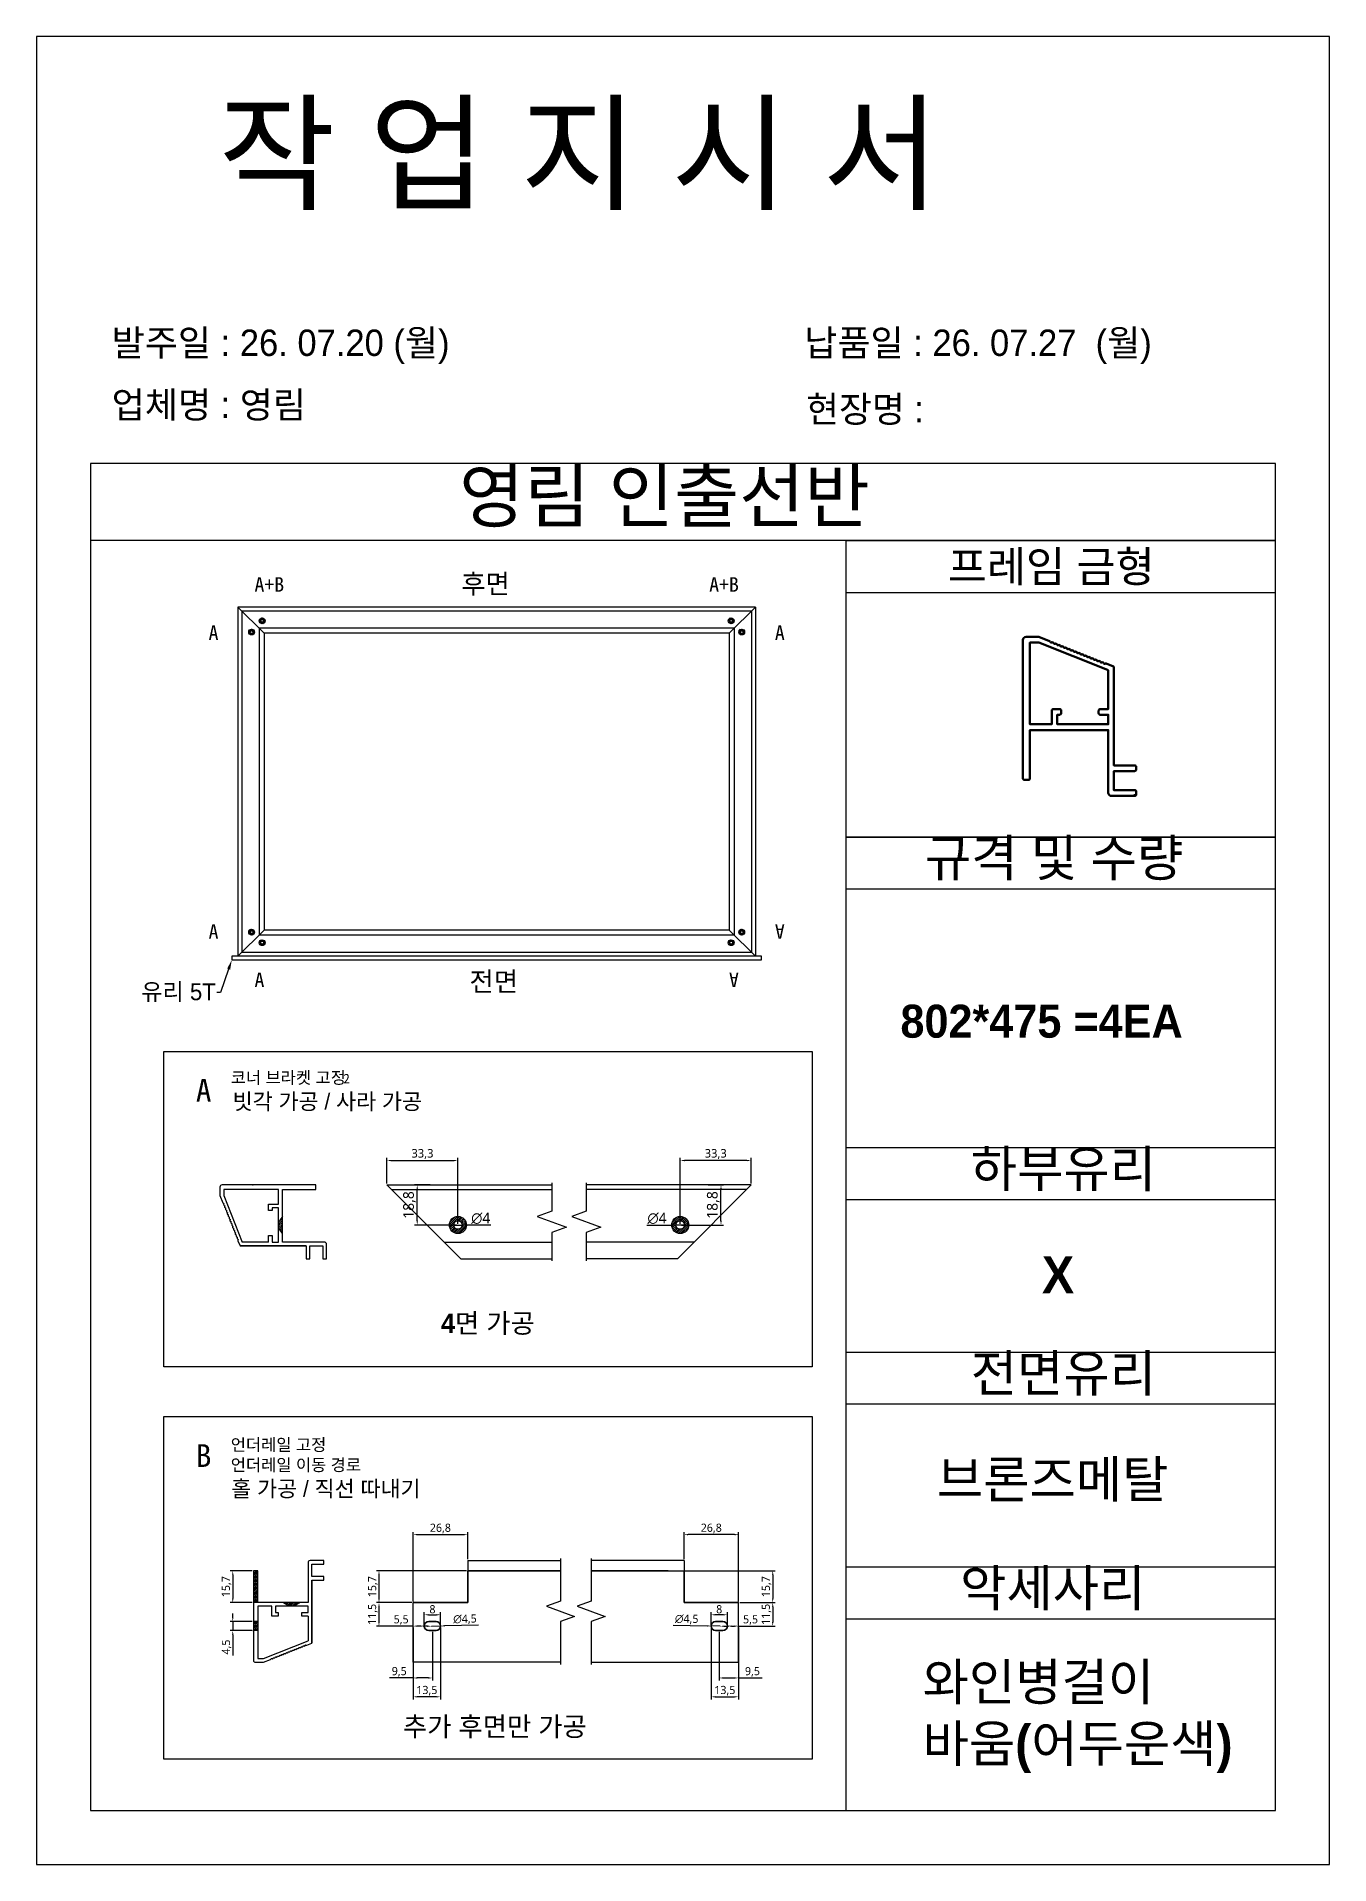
# Model space of a CAD drawing. Header units: millimetres. Extents: x -44117 to 256353, y -2095463 to 65325.
# Drawn here: x 94899 to 97570, y -1041607 to -1037831 of the extents above; entities that cross this region are included whole.
import ezdxf
from ezdxf import colors
from ezdxf.entities.mleader import LeaderData, LeaderLine
from ezdxf.math import Vec2, Vec3

# ---------------------------------------------------------------- set-up
doc = ezdxf.new("R2010")
doc.units = ezdxf.units.MM
doc.header["$LTSCALE"] = 10
for name, color, linetype in [('.', 8, 'Continuous'), ('02 Glass', 4, 'Continuous'), ('02 Profile', 3, 'Continuous'), ('A', 1, 'Continuous'), ('DEFAULT', 7, 'Continuous')]:
    doc.layers.add(name, color=color, linetype=linetype)
doc.layers.add('1', color=2, linetype='Continuous', lineweight=40)
doc.layers.add('D', color=4, linetype='Continuous', lineweight=5)
doc.styles.add('맑은고딕', font='malgun.ttf')
doc.dimstyles.get("Standard").update_dxf_attribs({"dimtxt": 0.18, "dimasz": 0.18, "dimexe": 0.18, "dimexo": 0.0625, "dimgap": 0.09, "dimtad": 0, "dimtih": 1, "dimtoh": 1, "dimdec": 4, "dimzin": 0, "dimdsep": 46, "dimtxsty": 'Standard', "dimcen": 0.09, "dimadec": 0, "dimazin": 0, "dimtfac": 1, "dimtdec": 4, "dimtofl": 0, "dimtmove": 0, "dimatfit": 3, "dimfxl": 0, "dimtolj": 1, "dimtzin": 0, "dimarcsym": 0})
doc.dimstyles.new('장바 dim', dxfattribs={"dimtxt": 4, "dimasz": 2, "dimexe": 1.25, "dimexo": 0.625, "dimtad": 1, "dimtxsty": '맑은고딕', "dimcen": 2.5, "dimclre": 256, "dimadec": 0, "dimazin": 0, "dimtfac": 1, "dimtmove": 0, "dimatfit": 3, "dimldrblk": 'ARCHTICK', "dimfxl": 0, "dimarcsym": 0})
pattern_1 = [(45, (80925.2729, -1036376.05), (-0.67351921, 0.67351921), [])]
pattern_2 = [(45, (80947.0229, -1036352.8), (-0.67351921, 0.67351921), [])]
pattern_3 = [(45, (81143.4179, -1035425.7717), (-0.67351921, 0.67351921), [])]
pattern_4 = [(45, (81165.1679, -1035402.5217), (-0.67351921, 0.67351921), [])]
pattern_5 = [(45, (64270.82, -1041668.3146), (-0.67351921, 0.67351921), [])]
pattern_6 = [(45, (64292.57, -1041646.5646), (-0.67351921, 0.67351921), [])]
pattern_7 = [(225, (110773.9321, -1042365.843), (0.67351921, -0.67351921), [])]
pattern_8 = [(225, (110752.1821, -1042387.593), (0.67351921, -0.67351921), [])]

msp = doc.modelspace()

# ---------------------------------------------------------------- texts
for s, width, gutter_width, heights, insert, char_height, attachment_point in [('{\\fGulim|b0|i0|c129|p50;작 업 지 시 서}', 4553.9528048, 17.21164, [-214.58863], (95274.68746, -1037975.25026), 192.7704086, 1), ('\\pt11;{\\fGulim|b0|i0|c129|p50;발주일 : 26. 07.20 (월)}', 5257.1634623, 19.86943, [54.84616], (95054.3898, -1038435.93992), 54.5217024, 1), ('{\\fGulim|b0|i0|c129|p50;납품일 : 26. 07.27  (월)}', 5257.1634623, 19.86943, [55.77782], (96484.9534, -1038435.93992), 54.5217024, 1), ('{\\fGulim|b0|i0|c129|p50;업체명 : 영림}', 5257.1634623, 19.86943, [57.40323], (95054.3898, -1038564.14727), 54.5217024, 1), ('{\\fGulim|b0|i0|c129|p50;현장명 :  }', 5221.1406308, 19.73328, [60.42093], (96488.75746, -1038573.2908), 54.1481119, 1), ('{\\fGulim|b0|i0|c129|p50;영림 인출선반}', 2538.6306726, 9.59474, [-119.91001], (95772.07228, -1038725.68932), 107.4611207, 1), ('{\\f굴림|b1|i0|c129|p50;프레임 금형}', 19448.9777018, 250.13109, [-71.72126], (96781.49979, -1038893.31018), 64.3194219, 1), ('A+B', 46.0503167, 116.00573, [-30], (95349.37287, -1038947.53409, -0.0857), 30, 1), ('{\\f굴림|b1|i0|c129|p50;후면}', 12072.7918459, 155.2668, [-44.36194], (95776.55154, -1038941.25058), 39.9257485, 1), ('A+B', 46.0503167, 116.00573, [-30], (96349.8322, -1038947.53409, -0.0857), 30, 3), ('A', 46.0503167, 116.00573, [-30], (95254.57064, -1039047.27968, -0.0857), 30, 1), ('A', 46.0503167, 116.00573, [-30], (96444.63443, -1039047.27968, -0.0857), 30, 3), ('{\\f굴림|b1|i0|c129|p50;규격 및 수량}', 23047.5408631, 296.4118, [-85.19319], (96734.14079, -1039489.5238), 76.220176, 1), ('A', 46.0503167, 116.00573, [-30], (95254.57064, -1039694.61335, -0.0857), 30, 7), ('A', 46.0503167, 116.00573, [-30], (95349.37287, -1039794.35895, -0.0857), 30, 7), ('{\\f굴림|b1|i0|c129|p50;전면}', 12072.7918459, 155.2668, [-43.09446], (95793.48948, -1039763.10902), 39.9257485, 1), ('{\\f굴림|b1|i0|c129|p50;802*475 =4EA}', 20631.3561005, 265.33752, [-70.30542], (96683.54962, -1039830.8498), 68.2296477, 1), ('{\\fGulim|b0|i0|c129|p50;코너 브라켓 고정}', 1099.0259432, 82.47129, [145.17296], (95300.29499, -1039969.05157, 0.07422), 25, 1), ('A', 418.1419429, 235.42037, [-47.08407], (95260.40407, -1039984.29942, -0.05713), 47.08407, 3), ('{\\fGulim|b0|i0|c129|p50;빗각 가공 / 사라 가공}', 1099.0259432, 82.47129, [145.17296], (95304.30345, -1040014.37862, 0.07422), 32.9885174, 1), ('{\\f굴림|b1|i0|c129|p50;하부유리}', 23047.5408631, 296.4118, [-84.68908], (96828.96766, -1040131.76038), 76.220176, 1), ('{\\f굴림|b1|i0|c129|p50;X}', 23047.5408631, 296.4118, [-78.43822], (96975.90767, -1040350.91321), 76.220176, 1), ('{\\f굴림|b1|i0|c129|p50;4면 가공}', 12072.7918459, 155.2668, [-44.46757], (95734.61794, -1040469.10679), 39.9257485, 1), ('{\\f굴림|b1|i0|c129|p50;전면유리}', 23047.5408631, 296.4118, [-84.68908], (96828.96766, -1040554.17102), 76.220176, 1), ('{\\fGulim|b0|i0|c129|p50;언더레일 고정\\P언더레일 이동 경로}', 1099.0259432, 82.47129, [145.17296], (95300.32141, -1040727.63004, 0.07422), 25, 1), ('B', 418.1419429, 235.42037, [-47.08407], (95260.40407, -1040738.98291, -0.05713), 47.08407, 3), ('{\\f굴림|b1|i0|c129|p50;브론즈메탈}', 23047.5408631, 296.4118, [-84.7899], (96758.92508, -1040773.32385), 76.220176, 1), ('{\\fGulim|b0|i0|c129|p50;홀 가공 / 직선 따내기 }', 1099.0259432, 82.47129, [145.17296], (95301.37736, -1040814.49655, 0.07422), 32.9885174, 1), ('{\\f굴림|b1|i0|c129|p50;악세사리}', 23047.5408631, 296.4118, [-84.68908], (96806.87731, -1040998.13322), 76.220176, 1), ('{\\f굴림|b1|i0|c129|p50;와인병걸이\\P바움(어두운색)}', 23047.5408631, 296.4118, [-225.93838], (96729.42349, -1041192.18552), 76.220176, 1), ('{\\f굴림|b1|i0|c129|p50;추가 후면만 가공}', 12072.7918459, 155.2668, [-44.46757], (95656.04505, -1041302.28694), 39.9257485, 1)]:
    msp.add_mtext_dynamic_manual_height_columns(s, width=width, gutter_width=gutter_width, heights=heights, dxfattribs=dict(insert=insert, char_height=char_height, attachment_point=attachment_point))
at = {"char_height": 30, "attachment_point": 1, "rotation": 180}
for insert in [(96444.63443, -1039694.61335, -0.0857), (96349.8322, -1039794.35895, -0.0857)]:
    msp.add_mtext_dynamic_manual_height_columns('A', width=46.0503167, gutter_width=116.00573, heights=[-30], dxfattribs=dict(at, insert=insert))
at = {"layer": 'DEFAULT', "insert": (95539.64349, -1039983.58985), "char_height": 20, "width": 178.7366603, "attachment_point": 5}
msp.add_mtext('2', dxfattribs=at)

# ---------------------------------------------------------------- blocks, each defined once
blk = doc.blocks.new('*D7949')
at = {"layer": 'D', "color": 0, "lineweight": -2}
for p, q in [((97169.6, -1039399.1), (97169.5, -1039398.9)), ((97169.8, -1039399.1), (97169.6, -1039399.1))]:
    blk.add_line(p, q, dxfattribs=at)
at = {"layer": 'D', "color": 0, "insert": (97170.4, -1039399.1), "char_height": 0.18, "attachment_point": 5, "bg_fill": 3, "box_fill_scale": 1.1, "bg_fill_color": 257, "bg_fill_transparency": 0}
blk.add_mtext('\\A1;R3.2877', dxfattribs=at)
at = {"layer": 'D', "color": 0, "lineweight": -2}
for p, q in [((97167.3, -1039396.2), (97167.4, -1039396.2)), ((97167.4, -1039396.3), (97167.4, -1039396.1))]:
    blk.add_line(p, q, dxfattribs=at)
at = {"layer": 'D', "color": 0}
blk.add_solid([(97169.5, -1039398.9), (97169.5, -1039398.9), (97169.4, -1039398.8)], dxfattribs=at)
at = {"layer": 'Defpoints', "color": 0}
for p in [(97167.4, -1039396.2), (97169.4, -1039398.8)]:
    blk.add_point(p, dxfattribs=at)
blk = doc.blocks.new('*D6876')
at = {"color": 0, "lineweight": -2, "transparency": 16777216}
for p, q in [((6389.14, -1856.27), (6387.14, -1856.27)), ((6391.14, -1856.27), (6395.14, -1856.27)), ((6408.51, -1856.27), (6397.14, -1856.27))]:
    blk.add_line(p, q, dxfattribs=at)
at = {"color": 0, "transparency": 16777216}
for points in [[(6389.14, -1855.93), (6389.14, -1856.6), (6391.14, -1856.27)], [(6397.14, -1855.93), (6397.14, -1856.6), (6395.14, -1856.27)]]:
    blk.add_solid(points, dxfattribs=at)
at = {"layer": 'Defpoints', "color": 0, "transparency": 16777216}
for p in [(6391.14, -1856.27), (6395.14, -1856.27)]:
    blk.add_point(p, dxfattribs=at)
at = {"color": 0, "transparency": 16777216, "insert": (6403.82, -1853.14), "char_height": 5, "attachment_point": 5, "style": '맑은고딕'}
blk.add_mtext('∅4', dxfattribs=at)
blk = doc.blocks.new('_ArchTick')
at = {"color": 0, "linetype": 'ByBlock', "const_width": 0.15}
blk.add_lwpolyline([(-0.5, -0.5), (0.5, 0.5)], dxfattribs=at)
blk = doc.blocks.new('*D6890')
at = {"lineweight": -2, "transparency": 16777216}
for p, q in [((6359.84, -1836.84), (6359.84, -1824.76)), ((6393.14, -1855.64), (6393.14, -1824.76))]:
    blk.add_line(p, q, dxfattribs=at)
at = {"color": 0, "lineweight": -2, "transparency": 16777216}
blk.add_line((6361.84, -1826.01), (6391.14, -1826.01), dxfattribs=at)
at = {"color": 0, "transparency": 16777216}
for points in [[(6361.84, -1825.68), (6361.84, -1826.35), (6359.84, -1826.01)], [(6391.14, -1825.68), (6391.14, -1826.35), (6393.14, -1826.01)]]:
    blk.add_solid(points, dxfattribs=at)
at = {"layer": 'Defpoints', "color": 0, "transparency": 16777216}
for p in [(6393.14, -1826.01), (6359.84, -1837.47), (6393.14, -1856.27)]:
    blk.add_point(p, dxfattribs=at)
at = {"color": 0, "transparency": 16777216, "insert": (6376.49, -1822.99), "char_height": 4, "attachment_point": 5, "style": '맑은고딕'}
blk.add_mtext('33,3', dxfattribs=at)
blk = doc.blocks.new('*D6875')
at = {"lineweight": -2, "transparency": 16777216}
for p, q in [((6380.09, -1837.47), (6372.78, -1837.47)), ((6392.51, -1856.27), (6372.78, -1856.27))]:
    blk.add_line(p, q, dxfattribs=at)
at = {"color": 0, "lineweight": -2, "transparency": 16777216}
blk.add_line((6374.03, -1854.27), (6374.03, -1839.47), dxfattribs=at)
at = {"color": 0, "transparency": 16777216}
for points in [[(6373.69, -1839.47), (6374.36, -1839.47), (6374.03, -1837.47)], [(6373.69, -1854.27), (6374.36, -1854.27), (6374.03, -1856.27)]]:
    blk.add_solid(points, dxfattribs=at)
at = {"layer": 'Defpoints', "color": 0, "transparency": 16777216}
for p in [(6374.03, -1837.47), (6380.72, -1837.47), (6393.14, -1856.27)]:
    blk.add_point(p, dxfattribs=at)
at = {"color": 0, "transparency": 16777216, "insert": (6370.39, -1846.87), "char_height": 5, "attachment_point": 5, "rotation": 90, "style": '맑은고딕'}
blk.add_mtext('18,8', dxfattribs=at)
blk = doc.blocks.new('*D6877')
at = {"color": 0, "lineweight": -2, "transparency": 16777216}
for p, q in [((6481.82, -1856.27), (6493.42, -1856.27)), ((6499.42, -1856.27), (6495.42, -1856.27)), ((6501.42, -1856.27), (6503.42, -1856.27))]:
    blk.add_line(p, q, dxfattribs=at)
at = {"color": 0, "transparency": 16777216}
for points in [[(6493.42, -1855.93), (6493.42, -1856.6), (6495.42, -1856.27)], [(6501.42, -1855.93), (6501.42, -1856.6), (6499.42, -1856.27)]]:
    blk.add_solid(points, dxfattribs=at)
at = {"layer": 'Defpoints', "color": 0, "transparency": 16777216}
for p in [(6495.42, -1856.27), (6499.42, -1856.27)]:
    blk.add_point(p, dxfattribs=at)
at = {"color": 0, "transparency": 16777216, "insert": (6486.51, -1853.14), "char_height": 5, "attachment_point": 5, "style": '맑은고딕'}
blk.add_mtext('∅4', dxfattribs=at)
blk = doc.blocks.new('*D6889')
at = {"lineweight": -2, "transparency": 16777216}
for p, q in [((6497.42, -1855.64), (6497.42, -1824.76)), ((6530.72, -1836.84), (6530.72, -1824.76))]:
    blk.add_line(p, q, dxfattribs=at)
at = {"color": 0, "lineweight": -2, "transparency": 16777216}
blk.add_line((6528.72, -1826.01), (6499.42, -1826.01), dxfattribs=at)
at = {"color": 0, "transparency": 16777216}
for points in [[(6499.42, -1825.68), (6499.42, -1826.35), (6497.42, -1826.01)], [(6528.72, -1825.68), (6528.72, -1826.35), (6530.72, -1826.01)]]:
    blk.add_solid(points, dxfattribs=at)
at = {"layer": 'Defpoints', "color": 0, "transparency": 16777216}
for p in [(6497.42, -1826.01), (6530.72, -1837.47), (6497.42, -1856.27)]:
    blk.add_point(p, dxfattribs=at)
at = {"color": 0, "transparency": 16777216, "insert": (6514.07, -1822.99), "char_height": 4, "attachment_point": 5, "style": '맑은고딕'}
blk.add_mtext('33,3', dxfattribs=at)
blk = doc.blocks.new('*D6878')
at = {"lineweight": -2, "transparency": 16777216}
for p, q in [((6510.46, -1837.47), (6517.78, -1837.47)), ((6498.04, -1856.27), (6517.78, -1856.27))]:
    blk.add_line(p, q, dxfattribs=at)
at = {"color": 0, "lineweight": -2, "transparency": 16777216}
blk.add_line((6516.53, -1854.27), (6516.53, -1839.47), dxfattribs=at)
at = {"color": 0, "transparency": 16777216}
for points in [[(6516.2, -1839.47), (6516.86, -1839.47), (6516.53, -1837.47)], [(6516.2, -1854.27), (6516.86, -1854.27), (6516.53, -1856.27)]]:
    blk.add_solid(points, dxfattribs=at)
at = {"layer": 'Defpoints', "color": 0, "transparency": 16777216}
for p in [(6509.84, -1837.47), (6516.53, -1837.47), (6497.42, -1856.27)]:
    blk.add_point(p, dxfattribs=at)
at = {"color": 0, "transparency": 16777216, "insert": (6512.89, -1846.87), "char_height": 5, "attachment_point": 5, "rotation": 90, "style": '맑은고딕'}
blk.add_mtext('18,8', dxfattribs=at)
blk = doc.blocks.new('*D6881')
at = {"color": 0, "lineweight": -2, "transparency": 16777216}
for p, q in [((6358.17, -2220.86), (6348.42, -2220.86)), ((6361.67, -2220.86), (6360.17, -2220.86))]:
    blk.add_line(p, q, dxfattribs=at)
at = {"lineweight": -2, "transparency": 16777216}
for p, q in [((6358.17, -2220.23), (6358.17, -2219.61)), ((6363.67, -2220.23), (6363.67, -2219.61))]:
    blk.add_line(p, q, dxfattribs=at)
at = {"color": 0, "transparency": 16777216}
for points in [[(6360.17, -2220.53), (6360.17, -2221.19), (6358.17, -2220.86)], [(6361.67, -2220.53), (6361.67, -2221.19), (6363.67, -2220.86)]]:
    blk.add_solid(points, dxfattribs=at)
at = {"layer": 'Defpoints', "color": 0, "transparency": 16777216}
for p in [(6358.17, -2220.86), (6358.17, -2220.86), (6363.67, -2220.86)]:
    blk.add_point(p, dxfattribs=at)
at = {"color": 0, "transparency": 16777216, "insert": (6352.29, -2217.87), "char_height": 4, "attachment_point": 5, "style": '맑은고딕'}
blk.add_mtext('5,5', dxfattribs=at)
blk = doc.blocks.new('*D6880')
at = {"lineweight": -2, "transparency": 16777216}
for p, q in [((6357.55, -2209.36), (6340.16, -2209.36)), ((6357.55, -2220.86), (6340.16, -2220.86))]:
    blk.add_line(p, q, dxfattribs=at)
at = {"color": 0, "lineweight": -2, "transparency": 16777216}
blk.add_line((6341.41, -2211.36), (6341.41, -2218.86), dxfattribs=at)
at = {"color": 0, "transparency": 16777216}
for points in [[(6341.08, -2211.36), (6341.75, -2211.36), (6341.41, -2209.36)], [(6341.08, -2218.86), (6341.75, -2218.86), (6341.41, -2220.86)]]:
    blk.add_solid(points, dxfattribs=at)
at = {"layer": 'Defpoints', "color": 0, "transparency": 16777216}
for p in [(6358.17, -2209.36), (6341.41, -2220.86), (6358.17, -2220.86)]:
    blk.add_point(p, dxfattribs=at)
at = {"color": 0, "transparency": 16777216, "insert": (6338.37, -2215.11), "char_height": 4, "attachment_point": 5, "rotation": 90, "style": '맑은고딕'}
blk.add_mtext('11,5', dxfattribs=at)
blk = doc.blocks.new('*D6891')
at = {"lineweight": -2, "transparency": 16777216}
for p, q in [((6358.17, -2221.48), (6358.17, -2256.86)), ((6371.67, -2221.48), (6371.67, -2256.86))]:
    blk.add_line(p, q, dxfattribs=at)
at = {"color": 0, "lineweight": -2, "transparency": 16777216}
blk.add_line((6369.67, -2255.61), (6360.17, -2255.61), dxfattribs=at)
at = {"color": 0, "transparency": 16777216}
for points in [[(6360.17, -2255.28), (6360.17, -2255.95), (6358.17, -2255.61)], [(6369.67, -2255.28), (6369.67, -2255.95), (6371.67, -2255.61)]]:
    blk.add_solid(points, dxfattribs=at)
at = {"layer": 'Defpoints', "color": 0, "transparency": 16777216}
for p in [(6358.17, -2220.86), (6371.67, -2220.86), (6358.17, -2255.61)]:
    blk.add_point(p, dxfattribs=at)
at = {"color": 0, "transparency": 16777216, "insert": (6364.92, -2252.61), "char_height": 4, "attachment_point": 5, "style": '맑은고딕'}
blk.add_mtext('13,5', dxfattribs=at)
blk = doc.blocks.new('*D6892')
at = {"lineweight": -2, "transparency": 16777216}
for p, q in [((6358.17, -2223.79), (6358.17, -2247.6)), ((6367.67, -2223.73), (6367.67, -2247.6))]:
    blk.add_line(p, q, dxfattribs=at)
at = {"color": 0, "lineweight": -2, "transparency": 16777216}
for p, q in [((6358.17, -2246.35), (6346.54, -2246.35)), ((6365.67, -2246.35), (6360.17, -2246.35))]:
    blk.add_line(p, q, dxfattribs=at)
at = {"color": 0, "transparency": 16777216}
for points in [[(6360.17, -2246.02), (6360.17, -2246.69), (6358.17, -2246.35)], [(6365.67, -2246.02), (6365.67, -2246.69), (6367.67, -2246.35)]]:
    blk.add_solid(points, dxfattribs=at)
at = {"layer": 'Defpoints', "color": 0, "transparency": 16777216}
for p in [(6358.17, -2223.17), (6367.67, -2223.11), (6358.17, -2246.35)]:
    blk.add_point(p, dxfattribs=at)
at = {"color": 0, "transparency": 16777216, "insert": (6351.36, -2243.35), "char_height": 4, "attachment_point": 5, "style": '맑은고딕'}
blk.add_mtext('9,5', dxfattribs=at)
blk = doc.blocks.new('*D6897')
at = {"color": 0, "lineweight": -2, "transparency": 16777216}
for p, q in [((6365.17, -2220.94), (6363.17, -2220.98)), ((6367.17, -2220.9), (6371.67, -2220.82)), ((6390.33, -2220.45), (6373.67, -2220.78))]:
    blk.add_line(p, q, dxfattribs=at)
at = {"color": 0, "transparency": 16777216}
for points in [[(6365.17, -2220.61), (6365.18, -2221.28), (6367.17, -2220.9)], [(6373.66, -2220.44), (6373.68, -2221.11), (6371.67, -2220.82)]]:
    blk.add_solid(points, dxfattribs=at)
at = {"layer": 'Defpoints', "color": 0, "transparency": 16777216}
for p in [(6367.17, -2220.9), (6371.67, -2220.82)]:
    blk.add_point(p, dxfattribs=at)
at = {"color": 0, "transparency": 16777216, "insert": (6383.65, -2217.58), "char_height": 4, "attachment_point": 5, "rotation": 1.11358, "style": '맑은고딕'}
blk.add_mtext('∅4,5', dxfattribs=at)
blk = doc.blocks.new('*D6882')
at = {"lineweight": -2, "transparency": 16777216}
for p, q in [((6358.17, -2208.73), (6358.17, -2174.7)), ((6384.97, -2188.03), (6384.97, -2174.7))]:
    blk.add_line(p, q, dxfattribs=at)
at = {"color": 0, "lineweight": -2, "transparency": 16777216}
blk.add_line((6360.17, -2175.95), (6382.97, -2175.95), dxfattribs=at)
at = {"color": 0, "transparency": 16777216}
for points in [[(6360.17, -2175.61), (6360.17, -2176.28), (6358.17, -2175.95)], [(6382.97, -2175.61), (6382.97, -2176.28), (6384.97, -2175.95)]]:
    blk.add_solid(points, dxfattribs=at)
at = {"layer": 'Defpoints', "color": 0, "transparency": 16777216}
for p in [(6384.97, -2175.95), (6384.97, -2188.66), (6358.17, -2209.36)]:
    blk.add_point(p, dxfattribs=at)
at = {"color": 0, "transparency": 16777216, "insert": (6371.57, -2172.92), "char_height": 4, "attachment_point": 5, "style": '맑은고딕'}
blk.add_mtext('26,8', dxfattribs=at)
blk = doc.blocks.new('*D6879')
at = {"lineweight": -2, "transparency": 16777216}
for p, q in [((6363.67, -2220.23), (6363.67, -2214.06)), ((6371.67, -2220.23), (6371.67, -2214.06))]:
    blk.add_line(p, q, dxfattribs=at)
at = {"color": 0, "lineweight": -2, "transparency": 16777216}
blk.add_line((6365.67, -2215.31), (6369.67, -2215.31), dxfattribs=at)
at = {"color": 0, "transparency": 16777216}
for points in [[(6365.67, -2214.98), (6365.67, -2215.65), (6363.67, -2215.31)], [(6369.67, -2214.98), (6369.67, -2215.65), (6371.67, -2215.31)]]:
    blk.add_solid(points, dxfattribs=at)
at = {"layer": 'Defpoints', "color": 0, "transparency": 16777216}
for p in [(6371.67, -2215.31), (6363.67, -2220.86), (6371.67, -2220.86)]:
    blk.add_point(p, dxfattribs=at)
at = {"color": 0, "transparency": 16777216, "insert": (6367.67, -2212.62), "char_height": 4, "attachment_point": 5, "style": '맑은고딕'}
blk.add_mtext('8', dxfattribs=at)
blk = doc.blocks.new('*D6893')
at = {"lineweight": -2, "transparency": 16777216}
for p, q in [((6384.35, -2193.66), (6340.16, -2193.66)), ((6357.55, -2209.36), (6340.16, -2209.36))]:
    blk.add_line(p, q, dxfattribs=at)
at = {"color": 0, "lineweight": -2, "transparency": 16777216}
blk.add_line((6341.41, -2195.66), (6341.41, -2207.36), dxfattribs=at)
at = {"color": 0, "transparency": 16777216}
for points in [[(6341.08, -2195.66), (6341.75, -2195.66), (6341.41, -2193.66)], [(6341.08, -2207.36), (6341.75, -2207.36), (6341.41, -2209.36)]]:
    blk.add_solid(points, dxfattribs=at)
at = {"layer": 'Defpoints', "color": 0, "transparency": 16777216}
for p in [(6384.97, -2193.66), (6341.41, -2209.36), (6358.17, -2209.36)]:
    blk.add_point(p, dxfattribs=at)
at = {"color": 0, "transparency": 16777216, "insert": (6338.41, -2201.51), "char_height": 4, "attachment_point": 5, "rotation": 90, "style": '맑은고딕'}
blk.add_mtext('15,7', dxfattribs=at)
blk = doc.blocks.new('*D6888')
at = {"color": 0, "lineweight": -2, "transparency": 16777216}
for p, q in [((6269.59, -2216.61), (6269.59, -2214.61)), ((6269.59, -2218.61), (6269.59, -2223.11)), ((6269.59, -2225.11), (6269.59, -2235.27))]:
    blk.add_line(p, q, dxfattribs=at)
at = {"lineweight": -2, "transparency": 16777216}
for p, q in [((6279.15, -2218.61), (6268.34, -2218.61)), ((6279.15, -2223.11), (6268.34, -2223.11))]:
    blk.add_line(p, q, dxfattribs=at)
at = {"color": 0, "transparency": 16777216}
for points in [[(6269.26, -2216.61), (6269.93, -2216.61), (6269.59, -2218.61)], [(6269.26, -2225.11), (6269.93, -2225.11), (6269.59, -2223.11)]]:
    blk.add_solid(points, dxfattribs=at)
at = {"layer": 'Defpoints', "color": 0, "transparency": 16777216}
for p in [(6269.59, -2223.11), (6279.77, -2218.61), (6279.77, -2223.11)]:
    blk.add_point(p, dxfattribs=at)
at = {"color": 0, "transparency": 16777216, "insert": (6266.6, -2231.19), "char_height": 4, "attachment_point": 5, "rotation": 90, "style": '맑은고딕'}
blk.add_mtext('4,5', dxfattribs=at)
blk = doc.blocks.new('*D6887')
at = {"lineweight": -2, "transparency": 16777216}
for p, q in [((6279.15, -2193.66), (6268.34, -2193.66)), ((6279.15, -2209.36), (6268.34, -2209.36))]:
    blk.add_line(p, q, dxfattribs=at)
at = {"color": 0, "lineweight": -2, "transparency": 16777216}
blk.add_line((6269.59, -2195.66), (6269.59, -2207.36), dxfattribs=at)
at = {"color": 0, "transparency": 16777216}
for points in [[(6269.26, -2195.66), (6269.93, -2195.66), (6269.59, -2193.66)], [(6269.26, -2207.36), (6269.93, -2207.36), (6269.59, -2209.36)]]:
    blk.add_solid(points, dxfattribs=at)
at = {"layer": 'Defpoints', "color": 0, "transparency": 16777216}
for p in [(6279.77, -2193.66), (6269.59, -2209.36), (6279.77, -2209.36)]:
    blk.add_point(p, dxfattribs=at)
at = {"color": 0, "transparency": 16777216, "insert": (6266.55, -2201.51), "char_height": 4, "attachment_point": 5, "rotation": 90, "style": '맑은고딕'}
blk.add_mtext('15,7', dxfattribs=at)
blk = doc.blocks.new('*D6884')
at = {"lineweight": -2, "transparency": 16777216}
for p, q in [((6512.52, -2220.23), (6512.52, -2219.61)), ((6518.02, -2220.23), (6518.02, -2219.61))]:
    blk.add_line(p, q, dxfattribs=at)
at = {"color": 0, "lineweight": -2, "transparency": 16777216}
for p, q in [((6514.52, -2220.86), (6516.02, -2220.86)), ((6518.02, -2220.86), (6527.77, -2220.86))]:
    blk.add_line(p, q, dxfattribs=at)
at = {"color": 0, "transparency": 16777216}
for points in [[(6514.52, -2220.53), (6514.52, -2221.19), (6512.52, -2220.86)], [(6516.02, -2220.53), (6516.02, -2221.19), (6518.02, -2220.86)]]:
    blk.add_solid(points, dxfattribs=at)
at = {"layer": 'Defpoints', "color": 0, "transparency": 16777216}
for p in [(6512.52, -2220.86), (6518.02, -2220.86), (6518.02, -2220.86)]:
    blk.add_point(p, dxfattribs=at)
at = {"color": 0, "transparency": 16777216, "insert": (6523.9, -2217.87), "char_height": 4, "attachment_point": 5, "style": '맑은고딕'}
blk.add_mtext('5,5', dxfattribs=at)
blk = doc.blocks.new('*D6883')
at = {"lineweight": -2, "transparency": 16777216}
for p, q in [((6518.64, -2209.36), (6536.03, -2209.36)), ((6518.64, -2220.86), (6536.03, -2220.86))]:
    blk.add_line(p, q, dxfattribs=at)
at = {"color": 0, "lineweight": -2, "transparency": 16777216}
blk.add_line((6534.78, -2211.36), (6534.78, -2218.86), dxfattribs=at)
at = {"color": 0, "transparency": 16777216}
for points in [[(6534.44, -2211.36), (6535.11, -2211.36), (6534.78, -2209.36)], [(6534.44, -2218.86), (6535.11, -2218.86), (6534.78, -2220.86)]]:
    blk.add_solid(points, dxfattribs=at)
at = {"layer": 'Defpoints', "color": 0, "transparency": 16777216}
for p in [(6518.02, -2209.36), (6518.02, -2220.86), (6534.78, -2220.86)]:
    blk.add_point(p, dxfattribs=at)
at = {"color": 0, "transparency": 16777216, "insert": (6531.74, -2215.11), "char_height": 4, "attachment_point": 5, "rotation": 90, "style": '맑은고딕'}
blk.add_mtext('11,5', dxfattribs=at)
blk = doc.blocks.new('*D6894')
at = {"lineweight": -2, "transparency": 16777216}
for p, q in [((6504.52, -2221.48), (6504.52, -2256.86)), ((6518.02, -2221.48), (6518.02, -2256.86))]:
    blk.add_line(p, q, dxfattribs=at)
at = {"color": 0, "lineweight": -2, "transparency": 16777216}
blk.add_line((6506.52, -2255.61), (6516.02, -2255.61), dxfattribs=at)
at = {"color": 0, "transparency": 16777216}
for points in [[(6506.52, -2255.28), (6506.52, -2255.95), (6504.52, -2255.61)], [(6516.02, -2255.28), (6516.02, -2255.95), (6518.02, -2255.61)]]:
    blk.add_solid(points, dxfattribs=at)
at = {"layer": 'Defpoints', "color": 0, "transparency": 16777216}
for p in [(6504.52, -2220.86), (6518.02, -2220.86), (6518.02, -2255.61)]:
    blk.add_point(p, dxfattribs=at)
at = {"color": 0, "transparency": 16777216, "insert": (6511.27, -2252.61), "char_height": 4, "attachment_point": 5, "style": '맑은고딕'}
blk.add_mtext('13,5', dxfattribs=at)
blk = doc.blocks.new('*D6895')
at = {"lineweight": -2, "transparency": 16777216}
for p, q in [((6508.52, -2223.73), (6508.52, -2247.6)), ((6518.02, -2223.79), (6518.02, -2247.6))]:
    blk.add_line(p, q, dxfattribs=at)
at = {"color": 0, "lineweight": -2, "transparency": 16777216}
for p, q in [((6510.52, -2246.35), (6516.02, -2246.35)), ((6518.02, -2246.35), (6529.65, -2246.35))]:
    blk.add_line(p, q, dxfattribs=at)
at = {"color": 0, "transparency": 16777216}
for points in [[(6510.52, -2246.02), (6510.52, -2246.69), (6508.52, -2246.35)], [(6516.02, -2246.02), (6516.02, -2246.69), (6518.02, -2246.35)]]:
    blk.add_solid(points, dxfattribs=at)
at = {"layer": 'Defpoints', "color": 0, "transparency": 16777216}
for p in [(6508.52, -2223.11), (6518.02, -2223.17), (6518.02, -2246.35)]:
    blk.add_point(p, dxfattribs=at)
at = {"color": 0, "transparency": 16777216, "insert": (6524.83, -2243.35), "char_height": 4, "attachment_point": 5, "style": '맑은고딕'}
blk.add_mtext('9,5', dxfattribs=at)
blk = doc.blocks.new('*D6898')
at = {"color": 0, "lineweight": -2, "transparency": 16777216}
for p, q in [((6485.86, -2220.45), (6502.52, -2220.78)), ((6509.02, -2220.9), (6504.52, -2220.82)), ((6511.02, -2220.94), (6513.02, -2220.98))]:
    blk.add_line(p, q, dxfattribs=at)
at = {"color": 0, "transparency": 16777216}
for points in [[(6502.53, -2220.44), (6502.51, -2221.11), (6504.52, -2220.82)], [(6511.02, -2220.61), (6511.01, -2221.28), (6509.02, -2220.9)]]:
    blk.add_solid(points, dxfattribs=at)
at = {"layer": 'Defpoints', "color": 0, "transparency": 16777216}
for p in [(6504.52, -2220.82), (6509.02, -2220.9)]:
    blk.add_point(p, dxfattribs=at)
at = {"color": 0, "transparency": 16777216, "insert": (6492.54, -2217.58), "char_height": 4, "attachment_point": 5, "rotation": 358.88642, "style": '맑은고딕'}
blk.add_mtext('∅4,5', dxfattribs=at)
blk = doc.blocks.new('*D6886')
at = {"lineweight": -2, "transparency": 16777216}
for p, q in [((6491.22, -2188.03), (6491.22, -2174.7)), ((6518.02, -2208.73), (6518.02, -2174.7))]:
    blk.add_line(p, q, dxfattribs=at)
at = {"color": 0, "lineweight": -2, "transparency": 16777216}
blk.add_line((6516.02, -2175.95), (6493.22, -2175.95), dxfattribs=at)
at = {"color": 0, "transparency": 16777216}
for points in [[(6493.22, -2175.61), (6493.22, -2176.28), (6491.22, -2175.95)], [(6516.02, -2175.61), (6516.02, -2176.28), (6518.02, -2175.95)]]:
    blk.add_solid(points, dxfattribs=at)
at = {"layer": 'Defpoints', "color": 0, "transparency": 16777216}
for p in [(6491.22, -2175.95), (6491.22, -2188.66), (6518.02, -2209.36)]:
    blk.add_point(p, dxfattribs=at)
at = {"color": 0, "transparency": 16777216, "insert": (6504.62, -2172.92), "char_height": 4, "attachment_point": 5, "style": '맑은고딕'}
blk.add_mtext('26,8', dxfattribs=at)
blk = doc.blocks.new('*D6885')
at = {"lineweight": -2, "transparency": 16777216}
for p, q in [((6504.52, -2220.23), (6504.52, -2214.06)), ((6512.52, -2220.23), (6512.52, -2214.06))]:
    blk.add_line(p, q, dxfattribs=at)
at = {"color": 0, "lineweight": -2, "transparency": 16777216}
blk.add_line((6510.52, -2215.31), (6506.52, -2215.31), dxfattribs=at)
at = {"color": 0, "transparency": 16777216}
for points in [[(6506.52, -2214.98), (6506.52, -2215.65), (6504.52, -2215.31)], [(6510.52, -2214.98), (6510.52, -2215.65), (6512.52, -2215.31)]]:
    blk.add_solid(points, dxfattribs=at)
at = {"layer": 'Defpoints', "color": 0, "transparency": 16777216}
for p in [(6504.52, -2215.31), (6504.52, -2220.86), (6512.52, -2220.86)]:
    blk.add_point(p, dxfattribs=at)
at = {"color": 0, "transparency": 16777216, "insert": (6508.52, -2212.62), "char_height": 4, "attachment_point": 5, "style": '맑은고딕'}
blk.add_mtext('8', dxfattribs=at)
blk = doc.blocks.new('*D6896')
at = {"lineweight": -2, "transparency": 16777216}
for p, q in [((6491.84, -2193.66), (6536.03, -2193.66)), ((6518.64, -2209.36), (6536.03, -2209.36))]:
    blk.add_line(p, q, dxfattribs=at)
at = {"color": 0, "lineweight": -2, "transparency": 16777216}
blk.add_line((6534.78, -2195.66), (6534.78, -2207.36), dxfattribs=at)
at = {"color": 0, "transparency": 16777216}
for points in [[(6534.44, -2195.66), (6535.11, -2195.66), (6534.78, -2193.66)], [(6534.44, -2207.36), (6535.11, -2207.36), (6534.78, -2209.36)]]:
    blk.add_solid(points, dxfattribs=at)
at = {"layer": 'Defpoints', "color": 0, "transparency": 16777216}
for p in [(6491.22, -2193.66), (6518.02, -2209.36), (6534.78, -2209.36)]:
    blk.add_point(p, dxfattribs=at)
at = {"color": 0, "transparency": 16777216, "insert": (6531.77, -2201.51), "char_height": 4, "attachment_point": 5, "rotation": 90, "style": '맑은고딕'}
blk.add_mtext('15,7', dxfattribs=at)
blk = doc.blocks.new('가공1')
at = {"layer": '.'}
h = blk.add_hatch(dxfattribs=at)
h.set_pattern_fill('ANSI31', color=1, scale=0.2)
h.paths.add_polyline_path([(6310.799, -1852.267), (6309.499, -1854.267), (6308.999, -1854.267), (6308.999, -1858.267), (6309.499, -1858.267), (6310.799, -1860.267)])
h = blk.add_hatch()
h.set_pattern_fill('ANSI31', color=1, scale=0.2)
h.set_pattern_definition([(45, (-808.2057, -2031.82455), (-0.449012806, 0.449012806), [])])
h.paths.add_polyline_path([(6389.137, -1856.267, 1), (6397.137, -1856.267, 1)])
h.paths.add_polyline_path([(6395.137, -1856.267, -1), (6391.137, -1856.267, -1)], flags=16)
h = blk.add_hatch()
h.set_pattern_fill('ANSI31', color=1, scale=0.2)
h.set_pattern_definition([(45, (-714.6824, -2031.82455), (-0.449012806, 0.449012806), [])])
h.paths.add_polyline_path([(6501.42, -1856.267, -1), (6493.42, -1856.267, -1)])
h.paths.add_polyline_path([(6495.42, -1856.267, 1), (6499.42, -1856.267, 1)], flags=16)
for p, q in [((6281.499, -1842.467), (6282.843, -1845.841)), ((6308.999, -1839.667), (6283.299, -1839.667)), ((6283.299, -1839.667), (6283.299, -1842.467)), ((6283.299, -1842.467), (6291.982, -1864.267)), ((6308.999, -1846.517), (6308.999, -1839.667)), ((6359.837, -1837.467), (6437.197, -1837.467)), ((6362.037, -1839.667), (6437.197, -1839.667)), ((6530.72, -1837.467), (6453.361, -1837.467)), ((6528.52, -1839.667), (6453.361, -1839.667)), ((6304.199, -1846.517), (6308.999, -1846.517)), ((6304.199, -1849.517), (6304.199, -1846.517)), ((6305.999, -1849.517), (6304.199, -1849.517)), ((6304.249, -1846.517), (6304.249, -1846.517)), ((6308.999, -1848.267), (6305.999, -1848.267)), ((6305.999, -1848.267), (6305.999, -1849.517)), ((6308.999, -1864.267), (6308.999, -1848.267)), ((6308.999, -1848.267), (6308.999, -1848.267)), ((6304.199, -1864.267), (6304.199, -1861.267)), ((6304.199, -1861.267), (6305.999, -1861.267)), ((6305.999, -1861.267), (6305.999, -1864.267)), ((6310.799, -1860.267), (6310.799, -1860.267)), ((6289.942, -1863.666), (6290.899, -1866.067)), ((6321.899, -1866.067), (6290.899, -1866.067)), ((6304.199, -1864.267), (6291.982, -1864.267)), ((6305.999, -1864.267), (6308.999, -1864.267)), ((6386.637, -1864.267), (6437.197, -1864.267)), ((6503.92, -1864.267), (6453.361, -1864.267)), ((6394.437, -1872.067), (6437.197, -1872.067)), ((6496.12, -1872.067), (6453.361, -1872.067))]:
    blk.add_line(p, q)
at = {"color": 7, "linetype": 'Continuous', "lineweight": 25}
for p, q in [((6326.499, -1837.467), (6282.499, -1837.467)), ((6310.799, -1864.267), (6310.799, -1839.667)), ((6310.799, -1839.667), (6326.499, -1839.667)), ((6326.499, -1839.667), (6326.499, -1837.467)), ((6330.499, -1864.267), (6310.799, -1864.267))]:
    blk.add_line(p, q, dxfattribs=at)
at = {"color": 1}
for p, q in [((6359.837, -1837.467), (6394.437, -1872.067)), ((6496.12, -1872.067), (6530.72, -1837.467)), ((6310.799, -1852.267), (6309.499, -1854.267)), ((6308.999, -1854.267), (6309.499, -1854.267)), ((6308.999, -1858.267), (6309.499, -1858.267)), ((6310.799, -1860.267), (6309.499, -1858.267))]:
    blk.add_line(p, q, dxfattribs=at)
at = {"color": 7, "linetype": 'Continuous', "lineweight": 25}
for points in [[(6281.499, -1838.467), (6281.499, -1842.467)], [(6290.899, -1866.067), (6321.899, -1866.067), (6321.899, -1872.067), (6323.699, -1872.067), (6323.699, -1866.067), (6329.699, -1866.067), (6329.699, -1872.067), (6331.499, -1872.067), (6331.499, -1865.267)]]:
    blk.add_lwpolyline(points, dxfattribs=at)
at = {"linetype": 'Continuous'}
for points in [[(6437.197, -1836.467), (6437.197, -1849.767), (6430.328, -1852.267), (6444.065, -1857.267), (6437.197, -1859.767), (6437.197, -1873.067)], [(6453.361, -1836.467), (6453.361, -1849.767), (6446.492, -1852.267), (6460.229, -1857.267), (6453.361, -1859.767), (6453.361, -1873.067)]]:
    blk.add_lwpolyline(points, dxfattribs=at)
at = {"color": 7, "linetype": 'Continuous', "lineweight": 25}
blk.add_lwpolyline([(6282.843, -1845.841, 0.2391203), (6283.182, -1846.14, -0.507244), (6283.302, -1846.44, 0.507244), (6283.6, -1847.19, -0.507244), (6283.72, -1847.49, 0.507244), (6284.018, -1848.239, -0.507244), (6284.138, -1848.539, 0.507244), (6284.436, -1849.289, -0.507244), (6284.556, -1849.589, 0.507244), (6284.854, -1850.338, -0.507244), (6284.974, -1850.638, 0.507244), (6285.272, -1851.388, -0.507244), (6285.392, -1851.687, 0.507244), (6285.69, -1852.437, -0.507244), (6285.81, -1852.737, 0.507244), (6286.108, -1853.487, -0.507244), (6286.228, -1853.786, 0.507244), (6286.526, -1854.536, -0.507244), (6286.646, -1854.836, 0.507244), (6286.944, -1855.585, -0.507244), (6287.064, -1855.885, 0.507244), (6287.362, -1856.635, -0.507244), (6287.482, -1856.935, 0.507244), (6287.78, -1857.684, -0.507244), (6287.9, -1857.984, 0.507244), (6288.198, -1858.734, -0.507244), (6288.318, -1859.034, 0.507244), (6288.616, -1859.783, -0.507244), (6288.736, -1860.083, 0.507244), (6289.034, -1860.833, -0.507244), (6289.154, -1861.133, 0.507244), (6289.452, -1861.882, -0.507244), (6289.572, -1862.182, 0.5070859), (6289.87, -1862.931, -0.5106345), (6289.988, -1863.233, 0.2375028), (6289.942, -1863.666)], format="xyb", dxfattribs=at)
at = {"color": 1}
for centre, radius in [((6393.137, -1856.267), 4), ((6497.42, -1856.267), 4), ((6393.137, -1856.267), 2), ((6497.42, -1856.267), 2)]:
    blk.add_circle(centre, radius, dxfattribs=at)
at = {"color": 7, "linetype": 'Continuous', "lineweight": 25}
for centre, start, end in [((6282.499, -1838.467), 90, 180), ((6330.499, -1865.267), 0, 90)]:
    blk.add_arc(centre, 1, start, end, dxfattribs=at)
blk.add_point((6296.899, -1837.467))
dim = blk.add_linear_dim(base=(6393.137, -1826.014), p1=(6359.837, -1837.467), p2=(6393.137, -1856.267), dimstyle='장바 dim')
dim.commit()
dim.dimension.update_dxf_attribs({"geometry": '*D6890', "text_midpoint": (6376.487, -1822.987)})
for base, p1, p2, angle, picture, middle in [((6497.42, -1826.014), (6530.72, -1837.467), (6497.42, -1856.267), 180, '*D6889', (6514.07, -1822.987)), ((6374.028, -1837.467), (6393.137, -1856.267), (6380.72, -1837.467), 90, '*D6875', (6370.387, -1846.867)), ((6516.529, -1837.467), (6497.42, -1856.267), (6509.837, -1837.467), 90, '*D6878', (6512.888, -1846.867))]:
    dim = blk.add_linear_dim(base=base, p1=p1, p2=p2, angle=angle, dimstyle='장바 dim')
    dim.commit()
    dim.dimension.update_dxf_attribs({"geometry": picture, "text_midpoint": middle})
dim = blk.add_diameter_dim_2p(p1=(6391.137, -1856.267), p2=(6395.137, -1856.267), dimstyle='장바 dim')
dim.commit()
dim.dimension.update_dxf_attribs({"geometry": '*D6876', "text_midpoint": (6403.823, -1853.142)})
dim = blk.add_diameter_dim_2p(p1=(6499.42, -1856.267), p2=(6495.42, -1856.267), dimstyle='장바 dim')
dim.commit()
dim.dimension.update_dxf_attribs({"geometry": '*D6877', "text_midpoint": (6486.506, -1856.267), "dimtype": 131})
blk = doc.blocks.new('가공2')
at = {"layer": '.'}
h = blk.add_hatch(dxfattribs=at)
h.set_pattern_fill('ANSI31', color=1, scale=0.2)
h.paths.add_polyline_path([(6302.571, -2209.36), (6294.571, -2209.36), (6296.571, -2210.66), (6296.571, -2211.16), (6300.571, -2211.16), (6300.571, -2210.66)])
h = blk.add_hatch()
h.set_pattern_fill('ANSI31', color=1, scale=0.2)
h.paths.add_polyline_path([(6281.971, -2193.66), (6279.771, -2193.66), (6279.771, -2209.36), (6281.971, -2209.36)])
h = blk.add_hatch()
h.set_pattern_fill('ANSI31', color=1, scale=0.2)
h.paths.add_polyline_path([(6281.971, -2218.61), (6279.771, -2218.61), (6279.771, -2223.11), (6281.971, -2223.11)])
at = {"color": 7, "linetype": 'Continuous', "lineweight": 25}
for p, q in [((6306.571, -2189.66), (6306.571, -2209.36)), ((6281.971, -2193.66), (6279.771, -2193.66)), ((6279.771, -2193.66), (6279.771, -2237.66)), ((6281.971, -2209.36), (6281.971, -2193.66)), ((6306.571, -2209.36), (6281.971, -2209.36))]:
    blk.add_line(p, q, dxfattribs=at)
for p, q in [((6384.971, -2188.66), (6430.554, -2188.66)), ((6384.971, -2188.66), (6384.971, -2193.66)), ((6491.218, -2188.66), (6445.636, -2188.66)), ((6491.218, -2188.66), (6491.218, -2193.66)), ((6308.371, -2198.26), (6308.371, -2229.26)), ((6430.554, -2193.66), (6384.971, -2193.66)), ((6445.636, -2193.66), (6491.218, -2193.66)), ((6288.821, -2211.16), (6281.971, -2211.16)), ((6281.971, -2211.16), (6281.971, -2236.86)), ((6288.821, -2215.96), (6288.821, -2211.16)), ((6288.821, -2215.91), (6288.821, -2215.91)), ((6291.821, -2215.96), (6288.821, -2215.96)), ((6306.571, -2211.16), (6290.571, -2211.16)), ((6290.571, -2211.16), (6290.571, -2211.16)), ((6290.571, -2211.16), (6290.571, -2214.16)), ((6290.571, -2214.16), (6291.821, -2214.16)), ((6291.821, -2214.16), (6291.821, -2215.96)), ((6303.571, -2215.96), (6303.571, -2214.16)), ((6303.571, -2214.16), (6306.571, -2214.16)), ((6306.571, -2215.96), (6303.571, -2215.96)), ((6306.571, -2214.16), (6306.571, -2211.16)), ((6306.571, -2215.96), (6306.571, -2228.177)), ((6284.771, -2236.86), (6306.571, -2228.177)), ((6305.97, -2230.216), (6308.371, -2229.26)), ((6281.971, -2236.86), (6284.771, -2236.86)), ((6284.771, -2238.66), (6288.145, -2237.316))]:
    blk.add_line(p, q)
at = {"color": 1, "lineweight": 30}
for p, q in [((6384.971, -2209.36), (6384.971, -2193.66)), ((6491.218, -2209.36), (6491.218, -2193.66)), ((6384.971, -2209.36), (6358.171, -2209.36)), ((6491.218, -2209.36), (6518.018, -2209.36))]:
    blk.add_line(p, q, dxfattribs=at)
at = {"color": 1}
for p, q in [((6281.971, -2209.36), (6279.771, -2209.36)), ((6294.571, -2209.36), (6296.571, -2210.66)), ((6296.571, -2211.16), (6296.571, -2210.66)), ((6302.571, -2209.36), (6300.571, -2210.66)), ((6300.571, -2211.16), (6300.571, -2210.66)), ((6281.971, -2218.61), (6279.771, -2218.61)), ((6281.971, -2223.11), (6279.771, -2223.11))]:
    blk.add_line(p, q, dxfattribs=at)
at = {"color": 7, "linetype": 'Continuous', "lineweight": 25}
for points in [[(6308.371, -2229.26), (6308.371, -2198.26), (6314.371, -2198.26), (6314.371, -2196.46), (6308.371, -2196.46), (6308.371, -2190.46), (6314.371, -2190.46), (6314.371, -2188.66), (6307.571, -2188.66)], [(6280.771, -2238.66), (6284.771, -2238.66)]]:
    blk.add_lwpolyline(points, dxfattribs=at)
at = {"linetype": 'Continuous'}
for points in [[(6430.554, -2187.66), (6430.554, -2208.66), (6423.685, -2211.16), (6437.422, -2216.16), (6430.554, -2218.66), (6430.554, -2239.66)], [(6445.636, -2187.66), (6445.636, -2208.66), (6438.767, -2211.16), (6452.504, -2216.16), (6445.636, -2218.66), (6445.636, -2239.66)]]:
    blk.add_lwpolyline(points, dxfattribs=at)
for points in [[(6384.971, -2193.66), (6430.554, -2193.66)], [(6483.418, -2193.66), (6445.636, -2193.66)], [(6430.554, -2238.66), (6358.171, -2238.66), (6358.171, -2209.36)], [(6445.636, -2238.66), (6518.018, -2238.66), (6518.018, -2209.36)]]:
    blk.add_lwpolyline(points)
at = {"color": 1, "lineweight": 30}
for points in [[(6365.921, -2223.11, -1), (6365.921, -2218.61), (6369.421, -2218.61, -1), (6369.421, -2223.11)], [(6510.268, -2223.11, 1), (6510.268, -2218.61), (6506.768, -2218.61, 1), (6506.768, -2223.11)]]:
    blk.add_lwpolyline(points, format="xyb", close=True, dxfattribs=at)
at = {"color": 7, "linetype": 'Continuous', "lineweight": 25}
blk.add_lwpolyline([(6288.145, -2237.316, 0.2391203), (6288.444, -2236.977, -0.507244), (6288.744, -2236.857, 0.507244), (6289.494, -2236.559, -0.507244), (6289.794, -2236.439, 0.507244), (6290.543, -2236.141, -0.507244), (6290.843, -2236.021, 0.507244), (6291.593, -2235.723, -0.507244), (6291.892, -2235.603, 0.507244), (6292.642, -2235.305, -0.507244), (6292.942, -2235.185, 0.507244), (6293.692, -2234.887, -0.507244), (6293.991, -2234.767, 0.507244), (6294.741, -2234.469, -0.507244), (6295.041, -2234.349, 0.507244), (6295.79, -2234.051, -0.507244), (6296.09, -2233.931, 0.507244), (6296.84, -2233.633, -0.507244), (6297.14, -2233.513, 0.507244), (6297.889, -2233.215, -0.507244), (6298.189, -2233.095, 0.507244), (6298.939, -2232.797, -0.507244), (6299.239, -2232.677, 0.507244), (6299.988, -2232.379, -0.507244), (6300.288, -2232.259, 0.507244), (6301.038, -2231.961, -0.507244), (6301.338, -2231.841, 0.507244), (6302.087, -2231.543, -0.507244), (6302.387, -2231.423, 0.507244), (6303.137, -2231.125, -0.507244), (6303.436, -2231.005, 0.507244), (6304.186, -2230.707, -0.507244), (6304.486, -2230.587, 0.5070859), (6305.235, -2230.289, -0.5106345), (6305.537, -2230.171, 0.2375028), (6305.97, -2230.216)], format="xyb", dxfattribs=at)
for centre, start, end in [((6307.571, -2189.66), 90, 180), ((6280.771, -2237.66), 180, 270)]:
    blk.add_arc(centre, 1, start, end, dxfattribs=at)
blk.add_point((6279.771, -2223.26))
for base, p1, p2, picture, middle in [((6384.971, -2175.947), (6358.171, -2209.36), (6384.971, -2188.66), '*D6882', (6371.571, -2172.919)), ((6358.171, -2220.86), (6363.671, -2220.86), (6358.171, -2220.86), '*D6881', (6352.293, -2217.865)), ((6371.671, -2215.313), (6363.671, -2220.86), (6371.671, -2220.86), '*D6879', (6367.671, -2212.621)), ((6358.171, -2246.355), (6367.671, -2223.11), (6358.171, -2223.165), '*D6892', (6351.355, -2243.349)), ((6358.171, -2255.612), (6371.671, -2220.86), (6358.171, -2220.86), '*D6891', (6364.921, -2252.606))]:
    dim = blk.add_linear_dim(base=base, p1=p1, p2=p2, dimstyle='장바 dim')
    dim.commit()
    dim.dimension.update_dxf_attribs({"geometry": picture, "text_midpoint": middle})
for base, p1, p2, angle, picture, middle in [((6491.218, -2175.947), (6518.018, -2209.36), (6491.218, -2188.66), 180, '*D6886', (6504.618, -2172.919)), ((6269.592, -2209.36), (6279.771, -2193.66), (6279.771, -2209.36), 90, '*D6887', (6266.554, -2201.51)), ((6341.412, -2209.36), (6384.971, -2193.66), (6358.171, -2209.36), 90, '*D6893', (6338.406, -2201.51)), ((6534.777, -2209.36), (6491.218, -2193.66), (6518.018, -2209.36), 90, '*D6896', (6531.771, -2201.51)), ((6269.592, -2223.11), (6279.771, -2218.61), (6279.771, -2223.11), 90, '*D6888', (6266.598, -2231.19)), ((6341.412, -2220.86), (6358.171, -2209.36), (6358.171, -2220.86), 90, '*D6880', (6338.374, -2215.11)), ((6504.518, -2215.313), (6512.518, -2220.86), (6504.518, -2220.86), 180, '*D6885', (6508.518, -2212.621)), ((6518.018, -2220.86), (6512.518, -2220.86), (6518.018, -2220.86), 180, '*D6884', (6523.896, -2217.865)), ((6534.777, -2220.86), (6518.018, -2209.36), (6518.018, -2220.86), 90, '*D6883', (6531.739, -2215.11)), ((6518.018, -2255.612), (6504.518, -2220.86), (6518.018, -2220.86), 180, '*D6894', (6511.268, -2252.606)), ((6518.018, -2246.355), (6508.518, -2223.11), (6518.018, -2223.165), 180, '*D6895', (6524.834, -2243.349))]:
    dim = blk.add_linear_dim(base=base, p1=p1, p2=p2, angle=angle, dimstyle='장바 dim')
    dim.commit()
    dim.dimension.update_dxf_attribs({"geometry": picture, "text_midpoint": middle})
for p1, p2, picture, middle in [((6367.171, -2220.904), (6371.67, -2220.816), '*D6897', (6383.707, -2220.582)), ((6509.018, -2220.904), (6504.519, -2220.816), '*D6898', (6492.482, -2220.582))]:
    dim = blk.add_diameter_dim_2p(p1=p1, p2=p2, dimstyle='장바 dim')
    dim.commit()
    dim.dimension.update_dxf_attribs({"geometry": picture, "text_midpoint": middle, "dimtype": 131})

# ---------------------------------------------------------------- hatches: boundary and pattern name
at = {"layer": 'A'}
h = msp.add_hatch(dxfattribs=at)
h.set_pattern_fill('ANSI31', color=1, scale=0.3)
h.set_pattern_definition(pattern_1)
h.paths.add_polyline_path([(95337.48003, -1039060.89652, 1), (95349.48003, -1039060.89652, 1)])
h.paths.add_polyline_path([(95346.48003, -1039060.89652, -1), (95340.48003, -1039060.89652, -1)], flags=16)
h = msp.add_hatch(dxfattribs=at)
h.set_pattern_fill('ANSI31', color=1, scale=0.3)
h.set_pattern_definition(pattern_1)
h.paths.add_polyline_path([(95337.48003, -1039060.89652, 1), (95349.48003, -1039060.89652, 1)])
h.paths.add_polyline_path([(95346.48003, -1039060.89652, -1), (95340.48003, -1039060.89652, -1)], flags=16)
h = msp.add_hatch(dxfattribs=at)
h.set_pattern_fill('ANSI31', color=1, scale=0.3)
h.set_pattern_definition(pattern_2)
h.paths.add_polyline_path([(95359.23003, -1039037.64652, 1), (95371.23003, -1039037.64652, 1)])
h.paths.add_polyline_path([(95368.23003, -1039037.64652, -1), (95362.23003, -1039037.64652, -1)], flags=16)
h = msp.add_hatch(dxfattribs=at)
h.set_pattern_fill('ANSI31', color=1, scale=0.3)
h.set_pattern_definition(pattern_2)
h.paths.add_polyline_path([(95359.23003, -1039037.64652, 1), (95371.23003, -1039037.64652, 1)])
h.paths.add_polyline_path([(95368.23003, -1039037.64652, -1), (95362.23003, -1039037.64652, -1)], flags=16)
h = msp.add_hatch(dxfattribs=at)
h.set_pattern_fill('ANSI31', color=1, scale=0.3)
h.set_pattern_definition(pattern_4)
h.paths.add_polyline_path([(96339.97503, -1039037.64652, -1), (96327.97503, -1039037.64652, -1)])
h.paths.add_polyline_path([(96330.97503, -1039037.64652, 1), (96336.97503, -1039037.64652, 1)], flags=16)
h = msp.add_hatch(dxfattribs=at)
h.set_pattern_fill('ANSI31', color=1, scale=0.3)
h.set_pattern_definition(pattern_4)
h.paths.add_polyline_path([(96339.97503, -1039037.64652, -1), (96327.97503, -1039037.64652, -1)])
h.paths.add_polyline_path([(96330.97503, -1039037.64652, 1), (96336.97503, -1039037.64652, 1)], flags=16)
h = msp.add_hatch(dxfattribs=at)
h.set_pattern_fill('ANSI31', color=1, scale=0.3)
h.set_pattern_definition(pattern_3)
h.paths.add_polyline_path([(96361.72503, -1039060.89652, -1), (96349.72503, -1039060.89652, -1)])
h.paths.add_polyline_path([(96352.72503, -1039060.89652, 1), (96358.72503, -1039060.89652, 1)], flags=16)
h = msp.add_hatch(dxfattribs=at)
h.set_pattern_fill('ANSI31', color=1, scale=0.3)
h.set_pattern_definition(pattern_3)
h.paths.add_polyline_path([(96361.72503, -1039060.89652, -1), (96349.72503, -1039060.89652, -1)])
h.paths.add_polyline_path([(96352.72503, -1039060.89652, 1), (96358.72503, -1039060.89652, 1)], flags=16)
h = msp.add_hatch(dxfattribs=at)
h.set_pattern_fill('ANSI31', color=1, scale=0.3)
h.set_pattern_definition(pattern_5)
h.paths.add_polyline_path([(95337.48003, -1039680.99652, -1), (95349.48003, -1039680.99652, -1)])
h.paths.add_polyline_path([(95346.48003, -1039680.99652, 1), (95340.48003, -1039680.99652, 1)], flags=16)
h = msp.add_hatch(dxfattribs=at)
h.set_pattern_fill('ANSI31', color=1, scale=0.3)
h.set_pattern_definition(pattern_5)
h.paths.add_polyline_path([(95337.48003, -1039680.99652, -1), (95349.48003, -1039680.99652, -1)])
h.paths.add_polyline_path([(95346.48003, -1039680.99652, 1), (95340.48003, -1039680.99652, 1)], flags=16)
h = msp.add_hatch(dxfattribs=at)
h.set_pattern_fill('ANSI31', color=1, scale=0.3)
h.set_pattern_definition(pattern_6)
h.paths.add_polyline_path([(95359.23003, -1039702.74652, -1), (95371.23003, -1039702.74652, -1)])
h.paths.add_polyline_path([(95368.23003, -1039702.74652, 1), (95362.23003, -1039702.74652, 1)], flags=16)
h = msp.add_hatch(dxfattribs=at)
h.set_pattern_fill('ANSI31', color=1, scale=0.3)
h.set_pattern_definition(pattern_6)
h.paths.add_polyline_path([(95359.23003, -1039702.74652, -1), (95371.23003, -1039702.74652, -1)])
h.paths.add_polyline_path([(95368.23003, -1039702.74652, 1), (95362.23003, -1039702.74652, 1)], flags=16)
h = msp.add_hatch(dxfattribs=at)
h.set_pattern_fill('ANSI31', color=1, scale=0.3, angle=180)
h.set_pattern_definition(pattern_8)
h.paths.add_polyline_path([(96339.97503, -1039702.74652, 1), (96327.97503, -1039702.74652, 1)])
h.paths.add_polyline_path([(96330.97503, -1039702.74652, -1), (96336.97503, -1039702.74652, -1)], flags=16)
h = msp.add_hatch(dxfattribs=at)
h.set_pattern_fill('ANSI31', color=1, scale=0.3, angle=180)
h.set_pattern_definition(pattern_8)
h.paths.add_polyline_path([(96339.97503, -1039702.74652, 1), (96327.97503, -1039702.74652, 1)])
h.paths.add_polyline_path([(96330.97503, -1039702.74652, -1), (96336.97503, -1039702.74652, -1)], flags=16)
h = msp.add_hatch(dxfattribs=at)
h.set_pattern_fill('ANSI31', color=1, scale=0.3, angle=180)
h.set_pattern_definition(pattern_7)
h.paths.add_polyline_path([(96361.72503, -1039680.99652, 1), (96349.72503, -1039680.99652, 1)])
h.paths.add_polyline_path([(96352.72503, -1039680.99652, -1), (96358.72503, -1039680.99652, -1)], flags=16)
h = msp.add_hatch(dxfattribs=at)
h.set_pattern_fill('ANSI31', color=1, scale=0.3, angle=180)
h.set_pattern_definition(pattern_7)
h.paths.add_polyline_path([(96361.72503, -1039680.99652, 1), (96349.72503, -1039680.99652, 1)])
h.paths.add_polyline_path([(96352.72503, -1039680.99652, -1), (96358.72503, -1039680.99652, -1)], flags=16)

# ---------------------------------------------------------------- linework, layer by layer
for p, q in [((97458.43565, -1038712.97818), (95010.52248, -1038712.97818)), ((97458.43565, -1038871.93358), (95010.52248, -1038871.93358)), ((96570.63114, -1038871.93358), (96570.63114, -1041496.01746))]:
    msp.add_line(p, q)
for points in [[(94899.2537, -1041607.28624), (97569.70443, -1041607.28624), (97569.70443, -1037830.50592), (94899.2537, -1037830.50592)], [(97458.52988, -1038872.67394), (96570.63114, -1038872.67394), (96570.63114, -1038979.30694), (97458.52988, -1038979.30694)], [(97458.52988, -1039484.60924), (96570.63114, -1039484.60924), (96570.63114, -1039591.24224), (97458.52988, -1039591.24224)], [(97458.52988, -1040126.84582), (96570.63114, -1040126.84582), (96570.63114, -1040233.47882), (97458.52988, -1040233.47882)], [(97458.52988, -1040549.25646), (96570.63114, -1040549.25646), (96570.63114, -1040655.88946), (97458.52988, -1040655.88946)], [(97458.52988, -1040993.21866), (96570.63114, -1040993.21866), (96570.63114, -1041099.85166), (97458.52988, -1041099.85166)]]:
    msp.add_lwpolyline(points, close=True)
msp.add_lwpolyline([(95010.52248, -1038712.97818), (95010.52248, -1041496.01746), (97458.43565, -1041496.01746), (97458.43565, -1038712.97818)])
at = {"elevation": -0.05713}
for points in [[(95162.26665, -1039927.36368), (96501.11133, -1039927.36368), (96501.11133, -1040578.92821), (95162.26665, -1040578.92821)], [(95162.26665, -1040682.04716), (96501.11133, -1040682.04716), (96501.11133, -1041389.94818), (95162.26665, -1041389.94818)]]:
    msp.add_lwpolyline(points, close=True, dxfattribs=at)
at = {"layer": '02 Glass'}
msp.add_lwpolyline([(95302.53003, -1039738.44652), (96396.67503, -1039738.44652), (96396.67503, -1039730.94652), (95302.53003, -1039730.94652)], close=True, dxfattribs=at)
at = {"layer": '02 Profile'}
for p, q in [((96383.92503, -1039009.44652), (95315.28003, -1039009.44652)), ((95369.28003, -1039063.44652), (95315.28003, -1039009.44652)), ((95315.28003, -1039009.44652), (95315.28003, -1039730.94652)), ((95315.28003, -1039009.44652), (95369.28003, -1039063.44652)), ((96375.77521, -1039017.59634), (95323.42986, -1039017.59634)), ((95323.42986, -1039017.59634), (95323.42986, -1039722.79669)), ((96383.92503, -1039009.44652), (96329.92503, -1039063.44652)), ((96383.92503, -1039009.44652), (96329.92503, -1039063.44652)), ((96375.77521, -1039017.59634), (96375.77521, -1039722.79669)), ((96383.92503, -1039009.44652), (96383.92503, -1039730.94652)), ((96340.42503, -1039052.94652), (95358.78003, -1039052.94652)), ((95358.78003, -1039052.94652), (95358.78003, -1039687.44652)), ((96329.92503, -1039063.44652), (95369.28003, -1039063.44652)), ((95369.28003, -1039063.44652), (95369.28003, -1039676.94652)), ((96329.92503, -1039063.44652), (96329.92503, -1039676.94652)), ((96340.42503, -1039052.94652), (96340.42503, -1039687.44652)), ((95369.28003, -1039676.94652), (95315.28003, -1039730.94652)), ((95315.28003, -1039730.94652), (95369.28003, -1039676.94652)), ((96340.42503, -1039687.44652), (95358.78003, -1039687.44652)), ((96329.92503, -1039676.94652), (95369.28003, -1039676.94652)), ((96383.92503, -1039730.94652), (96329.92503, -1039676.94652)), ((96383.92503, -1039730.94652), (96329.92503, -1039676.94652)), ((96383.92503, -1039730.94652), (95315.28003, -1039730.94652)), ((96375.77521, -1039722.79669), (95323.42986, -1039722.79669))]:
    msp.add_line(p, q, dxfattribs=at)
at = {"layer": '1'}
msp.add_lwpolyline([(97111.53439, -1039139.14703), (96969.43262, -1039082.54714), (96951.02145, -1039082.54714), (96951.02145, -1039251.53574), (96996.06316, -1039251.53574), (96996.06316, -1039223.26138, -0.4142135624), (96999.35087, -1039219.97367), (97012.50174, -1039219.97367, -0.4142135624), (97015.78946, -1039223.26138), (97015.78946, -1039228.52173, -0.4142135624), (97012.50174, -1039231.80945), (97007.57017, -1039231.80945), (97007.57017, -1039251.53574), (97112.77708, -1039251.53574), (97112.77708, -1039231.80945), (97096.3385, -1039231.80945, -0.4142135624), (97093.05078, -1039228.52173), (97093.05078, -1039223.26138, -0.4142135624), (97096.3385, -1039219.97367), (97112.77708, -1039219.97367), (97112.77708, -1039140.97964, 0.3070783015)], format="xyb", close=True, dxfattribs=at)
at = {"layer": 'A'}
for p, q in [((95315.28003, -1039009.44652), (95368.68003, -1039062.84652)), ((96383.92503, -1039009.44652), (96330.52503, -1039062.84652)), ((95315.28003, -1039730.94652), (95368.68003, -1039677.54652)), ((96383.92503, -1039730.94652), (96330.52503, -1039677.54652))]:
    msp.add_line(p, q, dxfattribs=at)
at = {"layer": 'A', "color": 242, "true_color": 0xcd2027}
for centre, radius in [((95343.48003, -1039060.89652), 6), ((95343.48003, -1039060.89652), 6), ((95343.48003, -1039060.89652), 3), ((95365.23003, -1039037.64652), 6), ((95365.23003, -1039037.64652), 6), ((95365.23003, -1039037.64652), 3), ((96333.97503, -1039037.64652), 6), ((96333.97503, -1039037.64652), 6), ((96333.97503, -1039037.64652), 3), ((96355.72503, -1039060.89652), 6), ((96355.72503, -1039060.89652), 6), ((96355.72503, -1039060.89652), 3), ((95343.48003, -1039680.99652), 6), ((95343.48003, -1039680.99652), 6), ((95343.48003, -1039680.99652), 3), ((95365.23003, -1039702.74652), 6), ((95365.23003, -1039702.74652), 6), ((95365.23003, -1039702.74652), 3), ((96333.97503, -1039702.74652), 6), ((96333.97503, -1039702.74652), 6), ((96333.97503, -1039702.74652), 3), ((96355.72503, -1039680.99652), 6), ((96355.72503, -1039680.99652), 6), ((96355.72503, -1039680.99652), 3)]:
    msp.add_circle(centre, radius, dxfattribs=at)

# ---------------------------------------------------------------- block references
for name, p, xscale, yscale, zscale in [('가공1', (67620.42248, -1032112.86383, -0.11742), 4.40303664917588, 4.40303664917588, 4.40303664917588), ('가공2', (68936.15055, -1031774.39072, -0.10762), 4.205746531870327, 4.205746531870327, 4.205746531870327)]:
    msp.add_blockref(name, p, dxfattribs=dict(xscale=xscale, yscale=yscale, zscale=zscale))

msp.set_redraw_order([(e.dxf.handle, doc.entitydb.next_handle()) for e in msp.query("TEXT MTEXT ATTDEF DIMENSION ARC_DIMENSION")])  # texts and dimensions are drawn at this point

# ---------------------------------------------------------------- leaders
ml = msp.add_multileader_mtext('Standard')
ml.set_content('{\\fGulim|b0|i0|c129|p50;유리 5T}', color=256)
ml.set_leader_properties()
ml.build(insert=Vec2(0, 0))
ml.multileader.update_dxf_attribs({"arrow_head_size": 20})
ctx = ml.context
ctx.base_point, ctx.char_height, ctx.arrow_head_size, ctx.plane_origin = Vec3(95107.16194, -1039805.36533), 35, 20, Vec3(95302.53003, -1039738.44652)
ctx.text_align_type = 2
notes = []
notes.append((ctx, [(0, (1, 1, 0), (95279.48151, -1039805.36533), (-1, 0), 8, [(0, [(95302.53003, -1039738.44652)], 0, [])])]))
ctx.mtext.insert, ctx.mtext.alignment, ctx.mtext.flow_direction = Vec3(95269.48151, -1039786.67692), 3, 5
for ctx, leaders in notes:
    for number, flags, end, landing, length, lines in leaders:
        leader = LeaderData()
        leader.index, (leader.has_last_leader_line, leader.has_dogleg_vector, leader.attachment_direction) = number, flags
        leader.last_leader_point, leader.dogleg_vector, leader.dogleg_length = Vec3(end), Vec3(landing), length
        for number, points, colour, breaks in lines:
            line = LeaderLine()
            line.index, line.vertices, line.color, line.breaks = number, Vec3.list(points), colors.encode_raw_color(colour), breaks
            leader.lines.append(line)
        ctx.leaders.append(leader)

# ---------------------------------------------------------------- next in the draw order: dimensions: what is measured, and where the dimension line sits
at = {"layer": 'D'}
dim = msp.add_radius_dim(center=(97167.3531, -1039396.19526), mpoint=(97169.37588, -1039398.78706), dimstyle='Standard', override={"dimfxl": 13, "dimtfill": 1, "dimarcsym": 1}, dxfattribs=at)
dim.commit()
dim.dimension.update_dxf_attribs({"geometry": '*D7949', "text_midpoint": (97170.40737, -1039399.07086)})

# ---------------------------------------------------------------- next in the draw order: linework, layer by layer
msp.add_lwpolyline([(97458.52988, -1038872.67394), (96570.63114, -1038872.67394), (96570.63114, -1039484.60924), (97458.52988, -1039484.60924)], close=True)
at = {"layer": '1', "linetype": 'Continuous'}
msp.add_lwpolyline([(96936.55541, -1039077.28679, -0.4142135624), (96943.13085, -1039070.71136), (96943.13084, -1039070.71136), (96969.43262, -1039070.71136), (96991.61694, -1039079.54749, -0.2391202845), (96993.58351, -1039081.77921, 0.507244027), (96995.55511, -1039082.56451, -0.507244027), (97000.4841, -1039084.52775, 0.507244027), (97002.45569, -1039085.31305, -0.507244027), (97007.38468, -1039087.27629, 0.507244027), (97009.35628, -1039088.06159, -0.507244027), (97014.28527, -1039090.02483, 0.507244027), (97016.25686, -1039090.81013, -0.507244027), (97021.18585, -1039092.77337, 0.507244027), (97023.15745, -1039093.55867, -0.507244027), (97028.08644, -1039095.52191, 0.507244027), (97030.05804, -1039096.30721, -0.507244027), (97034.98703, -1039098.27045, 0.507244027), (97036.95862, -1039099.05575, -0.507244027), (97041.88761, -1039101.01899, 0.507244027), (97043.85921, -1039101.80429, -0.507244027), (97048.7882, -1039103.76753, 0.5072440269), (97050.75979, -1039104.55283, -0.507244027), (97055.68878, -1039106.51607, 0.507244027), (97057.66038, -1039107.30137, -0.507244027), (97062.58937, -1039109.26461, 0.507244027), (97064.56097, -1039110.04991, -0.507244027), (97069.48996, -1039112.01315, 0.507244027), (97071.46155, -1039112.79845, -0.507244027), (97076.39054, -1039114.76169, 0.507244027), (97078.36214, -1039115.54699, -0.507244027), (97083.29113, -1039117.51023, 0.507244027), (97085.26272, -1039118.29553, -0.507244027), (97090.19171, -1039120.25877, 0.507244027), (97092.16331, -1039121.04407, -0.507244027), (97097.0923, -1039123.00731, 0.507244027), (97099.0639, -1039123.79261, -0.5070859448), (97103.99247, -1039125.75425, 0.5106345368), (97105.97642, -1039126.53097, -0.2375027855), (97108.82399, -1039126.23168), (97123.37002, -1039132.02544, -0.3070783015), (97124.61271, -1039133.85805), (97124.61271, -1039336.35881), (97167.3531, -1039336.35881, -0.4142135624), (97170.64081, -1039339.64653), (97170.64081, -1039344.90688, -0.4142135624), (97167.3531, -1039348.1946), (97124.61271, -1039348.1946), (97124.61271, -1039387.6472), (97167.3531, -1039387.6472, -0.4142135624), (97170.64081, -1039390.93491), (97170.64081, -1039396.19526, -0.4142135624), (97167.3531, -1039399.48298), (97119.35247, -1039399.48298), (97119.35243, -1039399.48297, -0.4142135624), (97112.777, -1039392.90754), (97112.77692, -1039392.90753), (97112.77692, -1039263.37152), (96951.02145, -1039263.37152), (96951.02145, -1039363.31808, -0.4142135624), (96947.73373, -1039366.6058), (96939.84321, -1039366.6058, -0.4142135624), (96936.55549, -1039363.31808), (96936.55549, -1039077.28679)], format="xyb", dxfattribs=at)

doc.saveas('drawing.dxf')
